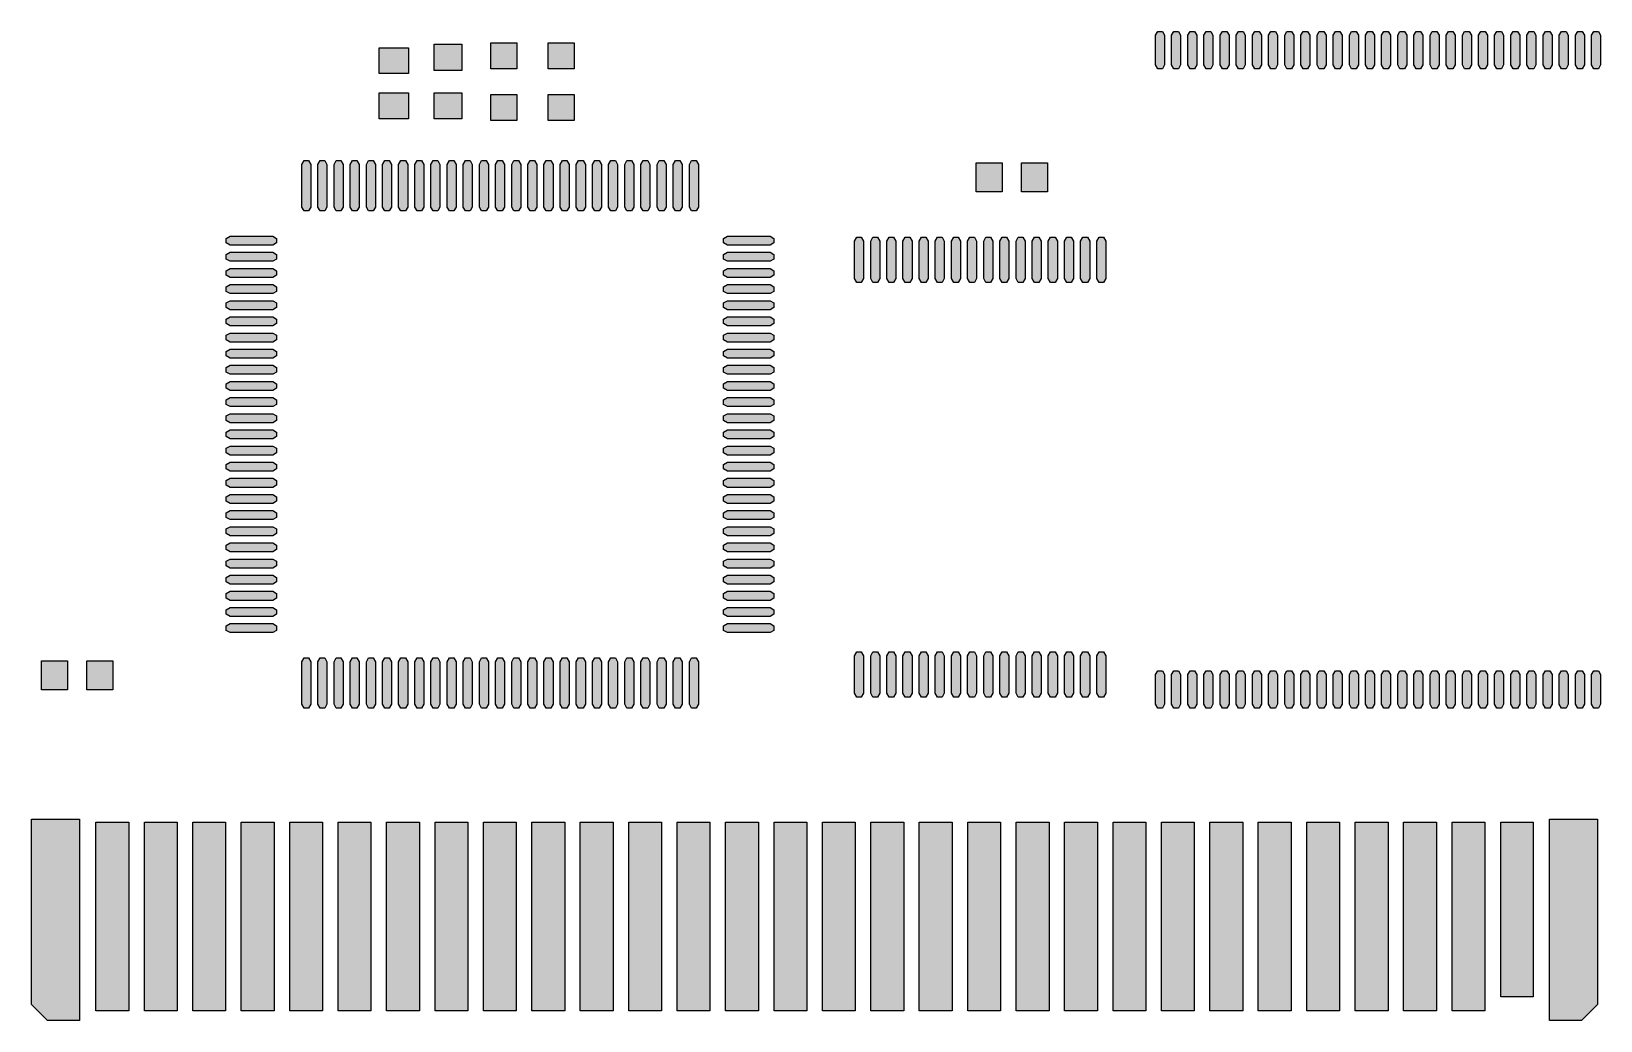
# Model space of a CAD drawing. Header units: millimetres. Extents: x -24.2 to 24.4, y 0.3 to 31.
import ezdxf

# ---------------------------------------------------------------- set-up
doc = ezdxf.new("R2010")
doc.units = ezdxf.units.MM
doc.header["$MEASUREMENT"] = 0
doc.layers.add('Top-Layer', color=7, linetype='Continuous', true_color=0xff0000)

msp = doc.modelspace()

# ---------------------------------------------------------------- hatches: boundary and pattern name
at = {"layer": 'Top-Layer'}
for points in [[(-9.15, 30.613), (-9.15, 29.813), (-9.95, 29.813), (-9.95, 30.613)], [(-7.372, 30.613), (-7.372, 29.813), (-8.172, 29.813), (-8.172, 30.613)], [(10.63, 30.849), (10.7, 30.97), (10.84, 30.97), (10.91, 30.849), (10.91, 29.93), (10.84, 29.809), (10.7, 29.809), (10.63, 29.93)], [(11.128, 30.849), (11.198, 30.97), (11.338, 30.97), (11.407, 30.849), (11.407, 29.93), (11.338, 29.809), (11.198, 29.809), (11.128, 29.93)], [(11.628, 30.849), (11.698, 30.97), (11.838, 30.97), (11.908, 30.849), (11.908, 29.93), (11.838, 29.809), (11.698, 29.809), (11.628, 29.93)], [(12.129, 30.849), (12.199, 30.97), (12.338, 30.97), (12.408, 30.849), (12.408, 29.93), (12.338, 29.809), (12.199, 29.809), (12.129, 29.93)], [(12.629, 30.849), (12.699, 30.97), (12.839, 30.97), (12.908, 30.849), (12.908, 29.93), (12.839, 29.809), (12.699, 29.809), (12.629, 29.93)], [(13.129, 30.849), (13.199, 30.97), (13.339, 30.97), (13.409, 30.849), (13.409, 29.93), (13.339, 29.809), (13.199, 29.809), (13.129, 29.93)], [(13.63, 30.849), (13.7, 30.97), (13.839, 30.97), (13.909, 30.849), (13.909, 29.93), (13.839, 29.809), (13.7, 29.809), (13.63, 29.93)], [(14.13, 30.849), (14.2, 30.97), (14.34, 30.97), (14.41, 30.849), (14.41, 29.93), (14.34, 29.809), (14.2, 29.809), (14.13, 29.93)], [(14.628, 30.849), (14.698, 30.97), (14.838, 30.97), (14.907, 30.849), (14.907, 29.93), (14.838, 29.809), (14.698, 29.809), (14.628, 29.93)], [(15.128, 30.849), (15.198, 30.97), (15.338, 30.97), (15.408, 30.849), (15.408, 29.93), (15.338, 29.809), (15.198, 29.809), (15.128, 29.93)], [(15.629, 30.849), (15.699, 30.97), (15.838, 30.97), (15.908, 30.849), (15.908, 29.93), (15.838, 29.809), (15.699, 29.809), (15.629, 29.93)], [(16.129, 30.849), (16.199, 30.97), (16.339, 30.97), (16.409, 30.849), (16.409, 29.93), (16.339, 29.809), (16.199, 29.809), (16.129, 29.93)], [(16.63, 30.849), (16.699, 30.97), (16.839, 30.97), (16.909, 30.849), (16.909, 29.93), (16.839, 29.809), (16.699, 29.809), (16.63, 29.93)], [(17.13, 30.849), (17.2, 30.97), (17.34, 30.97), (17.409, 30.849), (17.409, 29.93), (17.34, 29.809), (17.2, 29.809), (17.13, 29.93)], [(17.628, 30.849), (17.698, 30.97), (17.837, 30.97), (17.907, 30.849), (17.907, 29.93), (17.837, 29.809), (17.698, 29.809), (17.628, 29.93)], [(18.128, 30.849), (18.198, 30.97), (18.338, 30.97), (18.408, 30.849), (18.408, 29.93), (18.338, 29.809), (18.198, 29.809), (18.128, 29.93)], [(18.629, 30.849), (18.698, 30.97), (18.838, 30.97), (18.908, 30.849), (18.908, 29.93), (18.838, 29.809), (18.698, 29.809), (18.629, 29.93)], [(19.129, 30.849), (19.199, 30.97), (19.339, 30.97), (19.408, 30.849), (19.408, 29.93), (19.339, 29.809), (19.199, 29.809), (19.129, 29.93)], [(19.629, 30.849), (19.699, 30.97), (19.839, 30.97), (19.909, 30.849), (19.909, 29.93), (19.839, 29.809), (19.699, 29.809), (19.629, 29.93)], [(20.13, 30.849), (20.2, 30.97), (20.339, 30.97), (20.409, 30.849), (20.409, 29.93), (20.339, 29.809), (20.2, 29.809), (20.13, 29.93)], [(20.63, 30.849), (20.7, 30.97), (20.84, 30.97), (20.91, 30.849), (20.91, 29.93), (20.84, 29.809), (20.7, 29.809), (20.63, 29.93)], [(21.128, 30.849), (21.198, 30.97), (21.338, 30.97), (21.407, 30.849), (21.407, 29.93), (21.338, 29.809), (21.198, 29.809), (21.128, 29.93)], [(21.628, 30.849), (21.698, 30.97), (21.838, 30.97), (21.908, 30.849), (21.908, 29.93), (21.838, 29.809), (21.698, 29.809), (21.628, 29.93)], [(22.129, 30.849), (22.199, 30.97), (22.338, 30.97), (22.408, 30.849), (22.408, 29.93), (22.338, 29.809), (22.199, 29.809), (22.129, 29.93)], [(22.629, 30.849), (22.699, 30.97), (22.839, 30.97), (22.908, 30.849), (22.908, 29.93), (22.839, 29.809), (22.699, 29.809), (22.629, 29.93)], [(23.129, 30.849), (23.199, 30.97), (23.339, 30.97), (23.409, 30.849), (23.409, 29.93), (23.339, 29.809), (23.199, 29.809), (23.129, 29.93)], [(23.63, 30.849), (23.7, 30.97), (23.839, 30.97), (23.909, 30.849), (23.909, 29.93), (23.839, 29.809), (23.7, 29.809), (23.63, 29.93)], [(24.13, 30.849), (24.2, 30.97), (24.34, 30.97), (24.41, 30.849), (24.41, 29.93), (24.34, 29.809), (24.2, 29.809), (24.13, 29.93)], [(-13.404, 30.462), (-12.504, 30.462), (-12.504, 29.662), (-13.404, 29.662)], [(-11.71, 30.57), (-10.846, 30.57), (-10.846, 29.763), (-11.71, 29.763)], [(-13.404, 29.062), (-12.504, 29.062), (-12.504, 28.262), (-13.404, 28.262)], [(-11.71, 29.063), (-10.846, 29.063), (-10.846, 28.257), (-11.71, 28.257)], [(-9.15, 29.014), (-9.15, 28.214), (-9.95, 28.214), (-9.95, 29.014)], [(-7.372, 29.014), (-7.372, 28.214), (-8.172, 28.214), (-8.172, 29.014)], [(-15.805, 26.848), (-15.735, 26.969), (-15.595, 26.969), (-15.525, 26.848), (-15.525, 25.528), (-15.595, 25.407), (-15.735, 25.407), (-15.805, 25.528)], [(-15.305, 26.848), (-15.235, 26.969), (-15.095, 26.969), (-15.025, 26.848), (-15.025, 25.528), (-15.095, 25.407), (-15.235, 25.407), (-15.305, 25.528)], [(-14.805, 26.848), (-14.735, 26.969), (-14.595, 26.969), (-14.525, 26.848), (-14.525, 25.528), (-14.595, 25.407), (-14.735, 25.407), (-14.805, 25.528)], [(-14.305, 26.848), (-14.235, 26.969), (-14.095, 26.969), (-14.025, 26.848), (-14.025, 25.528), (-14.095, 25.407), (-14.235, 25.407), (-14.305, 25.528)], [(-13.805, 26.848), (-13.735, 26.969), (-13.595, 26.969), (-13.525, 26.848), (-13.525, 25.528), (-13.595, 25.407), (-13.735, 25.407), (-13.805, 25.528)], [(-13.305, 26.848), (-13.235, 26.969), (-13.095, 26.969), (-13.025, 26.848), (-13.025, 25.528), (-13.095, 25.407), (-13.235, 25.407), (-13.305, 25.528)], [(-12.805, 26.848), (-12.735, 26.969), (-12.595, 26.969), (-12.525, 26.848), (-12.525, 25.528), (-12.595, 25.407), (-12.735, 25.407), (-12.805, 25.528)], [(-12.305, 26.848), (-12.235, 26.969), (-12.095, 26.969), (-12.025, 26.848), (-12.025, 25.528), (-12.095, 25.407), (-12.235, 25.407), (-12.305, 25.528)], [(-11.805, 26.848), (-11.735, 26.969), (-11.595, 26.969), (-11.525, 26.848), (-11.525, 25.528), (-11.595, 25.407), (-11.735, 25.407), (-11.805, 25.528)], [(-11.305, 26.848), (-11.235, 26.969), (-11.095, 26.969), (-11.025, 26.848), (-11.025, 25.528), (-11.095, 25.407), (-11.235, 25.407), (-11.305, 25.528)], [(-10.805, 26.848), (-10.735, 26.969), (-10.595, 26.969), (-10.525, 26.848), (-10.525, 25.528), (-10.595, 25.407), (-10.735, 25.407), (-10.805, 25.528)], [(-10.305, 26.848), (-10.235, 26.969), (-10.095, 26.969), (-10.025, 26.848), (-10.025, 25.528), (-10.095, 25.407), (-10.235, 25.407), (-10.305, 25.528)], [(-9.805, 26.848), (-9.735, 26.969), (-9.595, 26.969), (-9.525, 26.848), (-9.525, 25.528), (-9.595, 25.407), (-9.735, 25.407), (-9.805, 25.528)], [(-9.305, 26.848), (-9.235, 26.969), (-9.095, 26.969), (-9.025, 26.848), (-9.025, 25.528), (-9.095, 25.407), (-9.235, 25.407), (-9.305, 25.528)], [(-8.805, 26.848), (-8.735, 26.969), (-8.595, 26.969), (-8.525, 26.848), (-8.525, 25.528), (-8.595, 25.407), (-8.735, 25.407), (-8.805, 25.528)], [(-8.305, 26.848), (-8.235, 26.969), (-8.095, 26.969), (-8.025, 26.848), (-8.025, 25.528), (-8.095, 25.407), (-8.235, 25.407), (-8.305, 25.528)], [(-7.805, 26.848), (-7.735, 26.969), (-7.595, 26.969), (-7.525, 26.848), (-7.525, 25.528), (-7.595, 25.407), (-7.735, 25.407), (-7.805, 25.528)], [(-7.305, 26.848), (-7.235, 26.969), (-7.095, 26.969), (-7.025, 26.848), (-7.025, 25.528), (-7.095, 25.407), (-7.235, 25.407), (-7.305, 25.528)], [(-6.805, 26.848), (-6.735, 26.969), (-6.595, 26.969), (-6.525, 26.848), (-6.525, 25.528), (-6.595, 25.407), (-6.735, 25.407), (-6.805, 25.528)], [(-6.305, 26.848), (-6.235, 26.969), (-6.095, 26.969), (-6.025, 26.848), (-6.025, 25.528), (-6.095, 25.407), (-6.235, 25.407), (-6.305, 25.528)], [(-5.805, 26.848), (-5.735, 26.969), (-5.595, 26.969), (-5.525, 26.848), (-5.525, 25.528), (-5.595, 25.407), (-5.735, 25.407), (-5.805, 25.528)], [(-5.305, 26.848), (-5.235, 26.969), (-5.095, 26.969), (-5.025, 26.848), (-5.025, 25.528), (-5.095, 25.407), (-5.235, 25.407), (-5.305, 25.528)], [(-4.805, 26.848), (-4.735, 26.969), (-4.595, 26.969), (-4.525, 26.848), (-4.525, 25.528), (-4.595, 25.407), (-4.735, 25.407), (-4.805, 25.528)], [(-4.305, 26.848), (-4.235, 26.969), (-4.095, 26.969), (-4.025, 26.848), (-4.025, 25.528), (-4.095, 25.407), (-4.235, 25.407), (-4.305, 25.528)], [(-3.805, 26.848), (-3.735, 26.969), (-3.595, 26.969), (-3.525, 26.848), (-3.525, 25.528), (-3.595, 25.407), (-3.735, 25.407), (-3.805, 25.528)], [(5.88, 26.903), (5.88, 26.003), (5.08, 26.003), (5.08, 26.903)], [(7.28, 26.903), (7.28, 26.003), (6.48, 26.003), (6.48, 26.903)], [(-16.705, 24.628), (-16.584, 24.558), (-16.584, 24.418), (-16.705, 24.348), (-18.025, 24.348), (-18.146, 24.418), (-18.146, 24.558), (-18.025, 24.628)], [(-1.305, 24.628), (-1.184, 24.558), (-1.184, 24.418), (-1.305, 24.348), (-2.625, 24.348), (-2.746, 24.418), (-2.746, 24.558), (-2.625, 24.628)], [(1.31, 24.472), (1.38, 24.593), (1.52, 24.593), (1.59, 24.472), (1.59, 23.312), (1.52, 23.191), (1.38, 23.191), (1.31, 23.312)], [(1.81, 24.472), (1.88, 24.593), (2.02, 24.593), (2.09, 24.472), (2.09, 23.312), (2.02, 23.191), (1.88, 23.191), (1.81, 23.312)], [(2.31, 24.472), (2.38, 24.593), (2.52, 24.593), (2.59, 24.472), (2.59, 23.312), (2.52, 23.191), (2.38, 23.191), (2.31, 23.312)], [(2.81, 24.472), (2.88, 24.593), (3.02, 24.593), (3.09, 24.472), (3.09, 23.312), (3.02, 23.191), (2.88, 23.191), (2.81, 23.312)], [(3.31, 24.472), (3.38, 24.593), (3.52, 24.593), (3.59, 24.472), (3.59, 23.312), (3.52, 23.191), (3.38, 23.191), (3.31, 23.312)], [(3.81, 24.472), (3.88, 24.593), (4.02, 24.593), (4.09, 24.472), (4.09, 23.312), (4.02, 23.191), (3.88, 23.191), (3.81, 23.312)], [(4.31, 24.472), (4.38, 24.593), (4.52, 24.593), (4.59, 24.472), (4.59, 23.312), (4.52, 23.191), (4.38, 23.191), (4.31, 23.312)], [(4.81, 24.472), (4.88, 24.593), (5.02, 24.593), (5.09, 24.472), (5.09, 23.312), (5.02, 23.191), (4.88, 23.191), (4.81, 23.312)], [(5.31, 24.472), (5.38, 24.593), (5.52, 24.593), (5.59, 24.472), (5.59, 23.312), (5.52, 23.191), (5.38, 23.191), (5.31, 23.312)], [(5.81, 24.472), (5.88, 24.593), (6.02, 24.593), (6.09, 24.472), (6.09, 23.312), (6.02, 23.191), (5.88, 23.191), (5.81, 23.312)], [(6.31, 24.472), (6.38, 24.593), (6.52, 24.593), (6.59, 24.472), (6.59, 23.312), (6.52, 23.191), (6.38, 23.191), (6.31, 23.312)], [(6.81, 24.472), (6.88, 24.593), (7.02, 24.593), (7.09, 24.472), (7.09, 23.312), (7.02, 23.191), (6.88, 23.191), (6.81, 23.312)], [(7.31, 24.472), (7.38, 24.593), (7.52, 24.593), (7.59, 24.472), (7.59, 23.312), (7.52, 23.191), (7.38, 23.191), (7.31, 23.312)], [(7.81, 24.472), (7.88, 24.593), (8.02, 24.593), (8.09, 24.472), (8.09, 23.312), (8.02, 23.191), (7.88, 23.191), (7.81, 23.312)], [(8.31, 24.472), (8.38, 24.593), (8.52, 24.593), (8.59, 24.472), (8.59, 23.312), (8.52, 23.191), (8.38, 23.191), (8.31, 23.312)], [(8.81, 24.472), (8.88, 24.593), (9.02, 24.593), (9.09, 24.472), (9.09, 23.312), (9.02, 23.191), (8.88, 23.191), (8.81, 23.312)], [(-16.705, 24.128), (-16.584, 24.058), (-16.584, 23.918), (-16.705, 23.848), (-18.025, 23.848), (-18.146, 23.918), (-18.146, 24.058), (-18.025, 24.128)], [(-1.305, 24.128), (-1.184, 24.058), (-1.184, 23.918), (-1.305, 23.848), (-2.625, 23.848), (-2.746, 23.918), (-2.746, 24.058), (-2.625, 24.128)], [(-16.705, 23.628), (-16.584, 23.558), (-16.584, 23.418), (-16.705, 23.348), (-18.025, 23.348), (-18.146, 23.418), (-18.146, 23.558), (-18.025, 23.628)], [(-1.305, 23.628), (-1.184, 23.558), (-1.184, 23.418), (-1.305, 23.348), (-2.625, 23.348), (-2.746, 23.418), (-2.746, 23.558), (-2.625, 23.628)], [(-16.705, 23.128), (-16.584, 23.058), (-16.584, 22.918), (-16.705, 22.848), (-18.025, 22.848), (-18.146, 22.918), (-18.146, 23.058), (-18.025, 23.128)], [(-1.305, 23.128), (-1.184, 23.058), (-1.184, 22.918), (-1.305, 22.848), (-2.625, 22.848), (-2.746, 22.918), (-2.746, 23.058), (-2.625, 23.128)], [(-16.705, 22.628), (-16.584, 22.558), (-16.584, 22.418), (-16.705, 22.348), (-18.025, 22.348), (-18.146, 22.418), (-18.146, 22.558), (-18.025, 22.628)], [(-1.305, 22.628), (-1.184, 22.558), (-1.184, 22.418), (-1.305, 22.348), (-2.625, 22.348), (-2.746, 22.418), (-2.746, 22.558), (-2.625, 22.628)], [(-16.705, 22.128), (-16.584, 22.058), (-16.584, 21.918), (-16.705, 21.848), (-18.025, 21.848), (-18.146, 21.918), (-18.146, 22.058), (-18.025, 22.128)], [(-1.305, 22.128), (-1.184, 22.058), (-1.184, 21.918), (-1.305, 21.848), (-2.625, 21.848), (-2.746, 21.918), (-2.746, 22.058), (-2.625, 22.128)], [(-16.705, 21.628), (-16.584, 21.558), (-16.584, 21.418), (-16.705, 21.348), (-18.025, 21.348), (-18.146, 21.418), (-18.146, 21.558), (-18.025, 21.628)], [(-1.305, 21.628), (-1.184, 21.558), (-1.184, 21.418), (-1.305, 21.348), (-2.625, 21.348), (-2.746, 21.418), (-2.746, 21.558), (-2.625, 21.628)], [(-16.705, 21.128), (-16.584, 21.058), (-16.584, 20.918), (-16.705, 20.848), (-18.025, 20.848), (-18.146, 20.918), (-18.146, 21.058), (-18.025, 21.128)], [(-1.305, 21.128), (-1.184, 21.058), (-1.184, 20.918), (-1.305, 20.848), (-2.625, 20.848), (-2.746, 20.918), (-2.746, 21.058), (-2.625, 21.128)], [(-16.705, 20.628), (-16.584, 20.558), (-16.584, 20.418), (-16.705, 20.348), (-18.025, 20.348), (-18.146, 20.418), (-18.146, 20.558), (-18.025, 20.628)], [(-1.305, 20.628), (-1.184, 20.558), (-1.184, 20.418), (-1.305, 20.348), (-2.625, 20.348), (-2.746, 20.418), (-2.746, 20.558), (-2.625, 20.628)], [(-16.705, 20.128), (-16.584, 20.058), (-16.584, 19.918), (-16.705, 19.848), (-18.025, 19.848), (-18.146, 19.918), (-18.146, 20.058), (-18.025, 20.128)], [(-1.305, 20.128), (-1.184, 20.058), (-1.184, 19.918), (-1.305, 19.848), (-2.625, 19.848), (-2.746, 19.918), (-2.746, 20.058), (-2.625, 20.128)], [(-16.705, 19.628), (-16.584, 19.558), (-16.584, 19.418), (-16.705, 19.348), (-18.025, 19.348), (-18.146, 19.418), (-18.146, 19.558), (-18.025, 19.628)], [(-1.305, 19.628), (-1.184, 19.558), (-1.184, 19.418), (-1.305, 19.348), (-2.625, 19.348), (-2.746, 19.418), (-2.746, 19.558), (-2.625, 19.628)], [(-16.705, 19.128), (-16.584, 19.058), (-16.584, 18.918), (-16.705, 18.848), (-18.025, 18.848), (-18.146, 18.918), (-18.146, 19.058), (-18.025, 19.128)], [(-1.305, 19.128), (-1.184, 19.058), (-1.184, 18.918), (-1.305, 18.848), (-2.625, 18.848), (-2.746, 18.918), (-2.746, 19.058), (-2.625, 19.128)], [(-16.705, 18.628), (-16.584, 18.558), (-16.584, 18.418), (-16.705, 18.348), (-18.025, 18.348), (-18.146, 18.418), (-18.146, 18.558), (-18.025, 18.628)], [(-1.305, 18.628), (-1.184, 18.558), (-1.184, 18.418), (-1.305, 18.348), (-2.625, 18.348), (-2.746, 18.418), (-2.746, 18.558), (-2.625, 18.628)], [(-16.705, 18.128), (-16.584, 18.058), (-16.584, 17.918), (-16.705, 17.848), (-18.025, 17.848), (-18.146, 17.918), (-18.146, 18.058), (-18.025, 18.128)], [(-1.305, 18.128), (-1.184, 18.058), (-1.184, 17.918), (-1.305, 17.848), (-2.625, 17.848), (-2.746, 17.918), (-2.746, 18.058), (-2.625, 18.128)], [(-16.705, 17.628), (-16.584, 17.558), (-16.584, 17.418), (-16.705, 17.348), (-18.025, 17.348), (-18.146, 17.418), (-18.146, 17.558), (-18.025, 17.628)], [(-1.305, 17.628), (-1.184, 17.558), (-1.184, 17.418), (-1.305, 17.348), (-2.625, 17.348), (-2.746, 17.418), (-2.746, 17.558), (-2.625, 17.628)], [(-16.705, 17.128), (-16.584, 17.058), (-16.584, 16.918), (-16.705, 16.848), (-18.025, 16.848), (-18.146, 16.918), (-18.146, 17.058), (-18.025, 17.128)], [(-1.305, 17.128), (-1.184, 17.058), (-1.184, 16.918), (-1.305, 16.848), (-2.625, 16.848), (-2.746, 16.918), (-2.746, 17.058), (-2.625, 17.128)], [(-16.705, 16.628), (-16.584, 16.558), (-16.584, 16.418), (-16.705, 16.348), (-18.025, 16.348), (-18.146, 16.418), (-18.146, 16.558), (-18.025, 16.628)], [(-1.305, 16.628), (-1.184, 16.558), (-1.184, 16.418), (-1.305, 16.348), (-2.625, 16.348), (-2.746, 16.418), (-2.746, 16.558), (-2.625, 16.628)], [(-16.705, 16.128), (-16.584, 16.058), (-16.584, 15.918), (-16.705, 15.848), (-18.025, 15.848), (-18.146, 15.918), (-18.146, 16.058), (-18.025, 16.128)], [(-1.305, 16.128), (-1.184, 16.058), (-1.184, 15.918), (-1.305, 15.848), (-2.625, 15.848), (-2.746, 15.918), (-2.746, 16.058), (-2.625, 16.128)], [(-16.705, 15.628), (-16.584, 15.558), (-16.584, 15.418), (-16.705, 15.348), (-18.025, 15.348), (-18.146, 15.418), (-18.146, 15.558), (-18.025, 15.628)], [(-1.305, 15.628), (-1.184, 15.558), (-1.184, 15.418), (-1.305, 15.348), (-2.625, 15.348), (-2.746, 15.418), (-2.746, 15.558), (-2.625, 15.628)], [(-16.705, 15.128), (-16.584, 15.058), (-16.584, 14.918), (-16.705, 14.848), (-18.025, 14.848), (-18.146, 14.918), (-18.146, 15.058), (-18.025, 15.128)], [(-1.305, 15.128), (-1.184, 15.058), (-1.184, 14.918), (-1.305, 14.848), (-2.625, 14.848), (-2.746, 14.918), (-2.746, 15.058), (-2.625, 15.128)], [(-16.705, 14.628), (-16.584, 14.558), (-16.584, 14.418), (-16.705, 14.348), (-18.025, 14.348), (-18.146, 14.418), (-18.146, 14.558), (-18.025, 14.628)], [(-1.305, 14.628), (-1.184, 14.558), (-1.184, 14.418), (-1.305, 14.348), (-2.625, 14.348), (-2.746, 14.418), (-2.746, 14.558), (-2.625, 14.628)], [(-16.705, 14.128), (-16.584, 14.058), (-16.584, 13.918), (-16.705, 13.848), (-18.025, 13.848), (-18.146, 13.918), (-18.146, 14.058), (-18.025, 14.128)], [(-1.305, 14.128), (-1.184, 14.058), (-1.184, 13.918), (-1.305, 13.848), (-2.625, 13.848), (-2.746, 13.918), (-2.746, 14.058), (-2.625, 14.128)], [(-16.705, 13.628), (-16.584, 13.558), (-16.584, 13.418), (-16.705, 13.348), (-18.025, 13.348), (-18.146, 13.418), (-18.146, 13.558), (-18.025, 13.628)], [(-1.305, 13.628), (-1.184, 13.558), (-1.184, 13.418), (-1.305, 13.348), (-2.625, 13.348), (-2.746, 13.418), (-2.746, 13.558), (-2.625, 13.628)], [(-16.705, 13.128), (-16.584, 13.058), (-16.584, 12.918), (-16.705, 12.848), (-18.025, 12.848), (-18.146, 12.918), (-18.146, 13.058), (-18.025, 13.128)], [(-1.305, 13.128), (-1.184, 13.058), (-1.184, 12.918), (-1.305, 12.848), (-2.625, 12.848), (-2.746, 12.918), (-2.746, 13.058), (-2.625, 13.128)], [(-16.705, 12.628), (-16.584, 12.558), (-16.584, 12.418), (-16.705, 12.348), (-18.025, 12.348), (-18.146, 12.418), (-18.146, 12.558), (-18.025, 12.628)], [(-1.305, 12.628), (-1.184, 12.558), (-1.184, 12.418), (-1.305, 12.348), (-2.625, 12.348), (-2.746, 12.418), (-2.746, 12.558), (-2.625, 12.628)], [(1.31, 11.632), (1.38, 11.753), (1.52, 11.753), (1.59, 11.632), (1.59, 10.472), (1.52, 10.351), (1.38, 10.351), (1.31, 10.472)], [(1.81, 11.632), (1.88, 11.753), (2.02, 11.753), (2.09, 11.632), (2.09, 10.472), (2.02, 10.351), (1.88, 10.351), (1.81, 10.472)], [(2.31, 11.632), (2.38, 11.753), (2.52, 11.753), (2.59, 11.632), (2.59, 10.472), (2.52, 10.351), (2.38, 10.351), (2.31, 10.472)], [(2.81, 11.632), (2.88, 11.753), (3.02, 11.753), (3.09, 11.632), (3.09, 10.472), (3.02, 10.351), (2.88, 10.351), (2.81, 10.472)], [(3.31, 11.632), (3.38, 11.753), (3.52, 11.753), (3.59, 11.632), (3.59, 10.472), (3.52, 10.351), (3.38, 10.351), (3.31, 10.472)], [(3.81, 11.632), (3.88, 11.753), (4.02, 11.753), (4.09, 11.632), (4.09, 10.472), (4.02, 10.351), (3.88, 10.351), (3.81, 10.472)], [(4.31, 11.632), (4.38, 11.753), (4.52, 11.753), (4.59, 11.632), (4.59, 10.472), (4.52, 10.351), (4.38, 10.351), (4.31, 10.472)], [(4.81, 11.632), (4.88, 11.753), (5.02, 11.753), (5.09, 11.632), (5.09, 10.472), (5.02, 10.351), (4.88, 10.351), (4.81, 10.472)], [(5.31, 11.632), (5.38, 11.753), (5.52, 11.753), (5.59, 11.632), (5.59, 10.472), (5.52, 10.351), (5.38, 10.351), (5.31, 10.472)], [(5.81, 11.632), (5.88, 11.753), (6.02, 11.753), (6.09, 11.632), (6.09, 10.472), (6.02, 10.351), (5.88, 10.351), (5.81, 10.472)], [(6.31, 11.632), (6.38, 11.753), (6.52, 11.753), (6.59, 11.632), (6.59, 10.472), (6.52, 10.351), (6.38, 10.351), (6.31, 10.472)], [(6.81, 11.632), (6.88, 11.753), (7.02, 11.753), (7.09, 11.632), (7.09, 10.472), (7.02, 10.351), (6.88, 10.351), (6.81, 10.472)], [(7.31, 11.632), (7.38, 11.753), (7.52, 11.753), (7.59, 11.632), (7.59, 10.472), (7.52, 10.351), (7.38, 10.351), (7.31, 10.472)], [(7.81, 11.632), (7.88, 11.753), (8.02, 11.753), (8.09, 11.632), (8.09, 10.472), (8.02, 10.351), (7.88, 10.351), (7.81, 10.472)], [(8.31, 11.632), (8.38, 11.753), (8.52, 11.753), (8.59, 11.632), (8.59, 10.472), (8.52, 10.351), (8.38, 10.351), (8.31, 10.472)], [(8.81, 11.632), (8.88, 11.753), (9.02, 11.753), (9.09, 11.632), (9.09, 10.472), (9.02, 10.351), (8.88, 10.351), (8.81, 10.472)], [(-23.058, 11.474), (-23.058, 10.574), (-23.858, 10.574), (-23.858, 11.474)], [(-21.658, 11.474), (-21.658, 10.574), (-22.458, 10.574), (-22.458, 11.474)], [(-15.805, 11.448), (-15.735, 11.569), (-15.595, 11.569), (-15.525, 11.448), (-15.525, 10.128), (-15.595, 10.007), (-15.735, 10.007), (-15.805, 10.128)], [(-15.305, 11.448), (-15.235, 11.569), (-15.095, 11.569), (-15.025, 11.448), (-15.025, 10.128), (-15.095, 10.007), (-15.235, 10.007), (-15.305, 10.128)], [(-14.805, 11.448), (-14.735, 11.569), (-14.595, 11.569), (-14.525, 11.448), (-14.525, 10.128), (-14.595, 10.007), (-14.735, 10.007), (-14.805, 10.128)], [(-14.305, 11.448), (-14.235, 11.569), (-14.095, 11.569), (-14.025, 11.448), (-14.025, 10.128), (-14.095, 10.007), (-14.235, 10.007), (-14.305, 10.128)], [(-13.805, 11.448), (-13.735, 11.569), (-13.595, 11.569), (-13.525, 11.448), (-13.525, 10.128), (-13.595, 10.007), (-13.735, 10.007), (-13.805, 10.128)], [(-13.305, 11.448), (-13.235, 11.569), (-13.095, 11.569), (-13.025, 11.448), (-13.025, 10.128), (-13.095, 10.007), (-13.235, 10.007), (-13.305, 10.128)], [(-12.805, 11.448), (-12.735, 11.569), (-12.595, 11.569), (-12.525, 11.448), (-12.525, 10.128), (-12.595, 10.007), (-12.735, 10.007), (-12.805, 10.128)], [(-12.305, 11.448), (-12.235, 11.569), (-12.095, 11.569), (-12.025, 11.448), (-12.025, 10.128), (-12.095, 10.007), (-12.235, 10.007), (-12.305, 10.128)], [(-11.805, 11.448), (-11.735, 11.569), (-11.595, 11.569), (-11.525, 11.448), (-11.525, 10.128), (-11.595, 10.007), (-11.735, 10.007), (-11.805, 10.128)], [(-11.305, 11.448), (-11.235, 11.569), (-11.095, 11.569), (-11.025, 11.448), (-11.025, 10.128), (-11.095, 10.007), (-11.235, 10.007), (-11.305, 10.128)], [(-10.805, 11.448), (-10.735, 11.569), (-10.595, 11.569), (-10.525, 11.448), (-10.525, 10.128), (-10.595, 10.007), (-10.735, 10.007), (-10.805, 10.128)], [(-10.305, 11.448), (-10.235, 11.569), (-10.095, 11.569), (-10.025, 11.448), (-10.025, 10.128), (-10.095, 10.007), (-10.235, 10.007), (-10.305, 10.128)], [(-9.805, 11.448), (-9.735, 11.569), (-9.595, 11.569), (-9.525, 11.448), (-9.525, 10.128), (-9.595, 10.007), (-9.735, 10.007), (-9.805, 10.128)], [(-9.305, 11.448), (-9.235, 11.569), (-9.095, 11.569), (-9.025, 11.448), (-9.025, 10.128), (-9.095, 10.007), (-9.235, 10.007), (-9.305, 10.128)], [(-8.805, 11.448), (-8.735, 11.569), (-8.595, 11.569), (-8.525, 11.448), (-8.525, 10.128), (-8.595, 10.007), (-8.735, 10.007), (-8.805, 10.128)], [(-8.305, 11.448), (-8.235, 11.569), (-8.095, 11.569), (-8.025, 11.448), (-8.025, 10.128), (-8.095, 10.007), (-8.235, 10.007), (-8.305, 10.128)], [(-7.805, 11.448), (-7.735, 11.569), (-7.595, 11.569), (-7.525, 11.448), (-7.525, 10.128), (-7.595, 10.007), (-7.735, 10.007), (-7.805, 10.128)], [(-7.305, 11.448), (-7.235, 11.569), (-7.095, 11.569), (-7.025, 11.448), (-7.025, 10.128), (-7.095, 10.007), (-7.235, 10.007), (-7.305, 10.128)], [(-6.805, 11.448), (-6.735, 11.569), (-6.595, 11.569), (-6.525, 11.448), (-6.525, 10.128), (-6.595, 10.007), (-6.735, 10.007), (-6.805, 10.128)], [(-6.305, 11.448), (-6.235, 11.569), (-6.095, 11.569), (-6.025, 11.448), (-6.025, 10.128), (-6.095, 10.007), (-6.235, 10.007), (-6.305, 10.128)], [(-5.805, 11.448), (-5.735, 11.569), (-5.595, 11.569), (-5.525, 11.448), (-5.525, 10.128), (-5.595, 10.007), (-5.735, 10.007), (-5.805, 10.128)], [(-5.305, 11.448), (-5.235, 11.569), (-5.095, 11.569), (-5.025, 11.448), (-5.025, 10.128), (-5.095, 10.007), (-5.235, 10.007), (-5.305, 10.128)], [(-4.805, 11.448), (-4.735, 11.569), (-4.595, 11.569), (-4.525, 11.448), (-4.525, 10.128), (-4.595, 10.007), (-4.735, 10.007), (-4.805, 10.128)], [(-4.305, 11.448), (-4.235, 11.569), (-4.095, 11.569), (-4.025, 11.448), (-4.025, 10.128), (-4.095, 10.007), (-4.235, 10.007), (-4.305, 10.128)], [(-3.805, 11.448), (-3.735, 11.569), (-3.595, 11.569), (-3.525, 11.448), (-3.525, 10.128), (-3.595, 10.007), (-3.735, 10.007), (-3.805, 10.128)], [(10.63, 11.047), (10.7, 11.168), (10.84, 11.168), (10.91, 11.047), (10.91, 10.128), (10.84, 10.007), (10.7, 10.007), (10.63, 10.128)], [(11.128, 11.047), (11.198, 11.168), (11.338, 11.168), (11.407, 11.047), (11.407, 10.128), (11.338, 10.007), (11.198, 10.007), (11.128, 10.128)], [(11.628, 11.047), (11.698, 11.168), (11.838, 11.168), (11.908, 11.047), (11.908, 10.128), (11.838, 10.007), (11.698, 10.007), (11.628, 10.128)], [(12.129, 11.047), (12.199, 11.168), (12.338, 11.168), (12.408, 11.047), (12.408, 10.128), (12.338, 10.007), (12.199, 10.007), (12.129, 10.128)], [(12.629, 11.047), (12.699, 11.168), (12.839, 11.168), (12.908, 11.047), (12.908, 10.128), (12.839, 10.007), (12.699, 10.007), (12.629, 10.128)], [(13.129, 11.047), (13.199, 11.168), (13.339, 11.168), (13.409, 11.047), (13.409, 10.128), (13.339, 10.007), (13.199, 10.007), (13.129, 10.128)], [(13.63, 11.047), (13.7, 11.168), (13.839, 11.168), (13.909, 11.047), (13.909, 10.128), (13.839, 10.007), (13.7, 10.007), (13.63, 10.128)], [(14.13, 11.047), (14.2, 11.168), (14.34, 11.168), (14.41, 11.047), (14.41, 10.128), (14.34, 10.007), (14.2, 10.007), (14.13, 10.128)], [(14.628, 11.047), (14.698, 11.168), (14.838, 11.168), (14.907, 11.047), (14.907, 10.128), (14.838, 10.007), (14.698, 10.007), (14.628, 10.128)], [(15.128, 11.047), (15.198, 11.168), (15.338, 11.168), (15.408, 11.047), (15.408, 10.128), (15.338, 10.007), (15.198, 10.007), (15.128, 10.128)], [(15.629, 11.047), (15.699, 11.168), (15.838, 11.168), (15.908, 11.047), (15.908, 10.128), (15.838, 10.007), (15.699, 10.007), (15.629, 10.128)], [(16.129, 11.047), (16.199, 11.168), (16.339, 11.168), (16.409, 11.047), (16.409, 10.128), (16.339, 10.007), (16.199, 10.007), (16.129, 10.128)], [(16.63, 11.047), (16.699, 11.168), (16.839, 11.168), (16.909, 11.047), (16.909, 10.128), (16.839, 10.007), (16.699, 10.007), (16.63, 10.128)], [(17.13, 11.047), (17.2, 11.168), (17.34, 11.168), (17.409, 11.047), (17.409, 10.128), (17.34, 10.007), (17.2, 10.007), (17.13, 10.128)], [(17.628, 11.047), (17.698, 11.168), (17.837, 11.168), (17.907, 11.047), (17.907, 10.128), (17.837, 10.007), (17.698, 10.007), (17.628, 10.128)], [(18.128, 11.047), (18.198, 11.168), (18.338, 11.168), (18.408, 11.047), (18.408, 10.128), (18.338, 10.007), (18.198, 10.007), (18.128, 10.128)], [(18.629, 11.047), (18.698, 11.168), (18.838, 11.168), (18.908, 11.047), (18.908, 10.128), (18.838, 10.007), (18.698, 10.007), (18.629, 10.128)], [(19.129, 11.047), (19.199, 11.168), (19.339, 11.168), (19.408, 11.047), (19.408, 10.128), (19.339, 10.007), (19.199, 10.007), (19.129, 10.128)], [(19.629, 11.047), (19.699, 11.168), (19.839, 11.168), (19.909, 11.047), (19.909, 10.128), (19.839, 10.007), (19.699, 10.007), (19.629, 10.128)], [(20.13, 11.047), (20.2, 11.168), (20.339, 11.168), (20.409, 11.047), (20.409, 10.128), (20.339, 10.007), (20.2, 10.007), (20.13, 10.128)], [(20.63, 11.047), (20.7, 11.168), (20.84, 11.168), (20.91, 11.047), (20.91, 10.128), (20.84, 10.007), (20.7, 10.007), (20.63, 10.128)], [(21.128, 11.047), (21.198, 11.168), (21.338, 11.168), (21.407, 11.047), (21.407, 10.128), (21.338, 10.007), (21.198, 10.007), (21.128, 10.128)], [(21.628, 11.047), (21.698, 11.168), (21.838, 11.168), (21.908, 11.047), (21.908, 10.128), (21.838, 10.007), (21.698, 10.007), (21.628, 10.128)], [(22.129, 11.047), (22.199, 11.168), (22.338, 11.168), (22.408, 11.047), (22.408, 10.128), (22.338, 10.007), (22.199, 10.007), (22.129, 10.128)], [(22.629, 11.047), (22.699, 11.168), (22.839, 11.168), (22.908, 11.047), (22.908, 10.128), (22.839, 10.007), (22.699, 10.007), (22.629, 10.128)], [(23.129, 11.047), (23.199, 11.168), (23.339, 11.168), (23.409, 11.047), (23.409, 10.128), (23.339, 10.007), (23.199, 10.007), (23.129, 10.128)], [(23.63, 11.047), (23.7, 11.168), (23.839, 11.168), (23.909, 11.047), (23.909, 10.128), (23.839, 10.007), (23.7, 10.007), (23.63, 10.128)], [(24.13, 11.047), (24.2, 11.168), (24.34, 11.168), (24.41, 11.047), (24.41, 10.128), (24.34, 10.007), (24.2, 10.007), (24.13, 10.128)], [(-23.676, 0.331), (-24.176, 0.831), (-24.176, 6.57), (-22.685, 6.57), (-22.685, 0.331)], [(-22.176, 0.634), (-22.176, 6.476), (-21.16, 6.476), (-21.16, 0.634)], [(-20.676, 0.634), (-20.676, 6.476), (-19.66, 6.476), (-19.66, 0.634)], [(-19.177, 0.634), (-19.177, 6.476), (-18.161, 6.476), (-18.161, 0.634)], [(-17.677, 0.634), (-17.677, 6.476), (-16.661, 6.476), (-16.661, 0.634)], [(-16.178, 0.634), (-16.178, 6.476), (-15.162, 6.476), (-15.162, 0.634)], [(-14.678, 0.634), (-14.678, 6.476), (-13.662, 6.476), (-13.662, 0.634)], [(-13.179, 0.634), (-13.179, 6.476), (-12.163, 6.476), (-12.163, 0.634)], [(-11.679, 0.634), (-11.679, 6.476), (-10.663, 6.476), (-10.663, 0.634)], [(-10.18, 0.634), (-10.18, 6.476), (-9.164, 6.476), (-9.164, 0.634)], [(-8.68, 0.634), (-8.68, 6.476), (-7.664, 6.476), (-7.664, 0.634)], [(-7.181, 0.634), (-7.181, 6.476), (-6.165, 6.476), (-6.165, 0.634)], [(-5.681, 0.634), (-5.681, 6.476), (-4.665, 6.476), (-4.665, 0.634)], [(-4.182, 0.634), (-4.182, 6.476), (-3.166, 6.476), (-3.166, 0.634)], [(-2.682, 0.634), (-2.682, 6.476), (-1.666, 6.476), (-1.666, 0.634)], [(-1.183, 0.634), (-1.183, 6.476), (-0.167, 6.476), (-0.167, 0.634)], [(0.317, 0.634), (0.317, 6.476), (1.333, 6.476), (1.333, 0.634)], [(1.816, 0.634), (1.816, 6.476), (2.832, 6.476), (2.832, 0.634)], [(3.316, 0.634), (3.316, 6.476), (4.332, 6.476), (4.332, 0.634)], [(4.815, 0.634), (4.815, 6.476), (5.831, 6.476), (5.831, 0.634)], [(6.315, 0.634), (6.315, 6.476), (7.331, 6.476), (7.331, 0.634)], [(7.814, 0.634), (7.814, 6.476), (8.83, 6.476), (8.83, 0.634)], [(9.314, 0.634), (9.314, 6.476), (10.33, 6.476), (10.33, 0.634)], [(10.813, 0.634), (10.813, 6.476), (11.829, 6.476), (11.829, 0.634)], [(12.313, 0.634), (12.313, 6.476), (13.329, 6.476), (13.329, 0.634)], [(13.812, 0.634), (13.812, 6.476), (14.828, 6.476), (14.828, 0.634)], [(15.312, 0.634), (15.312, 6.476), (16.328, 6.476), (16.328, 0.634)], [(16.811, 0.634), (16.811, 6.476), (17.827, 6.476), (17.827, 0.634)], [(18.311, 0.634), (18.311, 6.476), (19.327, 6.476), (19.327, 0.634)], [(19.81, 0.634), (19.81, 6.476), (20.826, 6.476), (20.826, 0.634)], [(21.325, 1.069), (21.325, 6.476), (22.326, 6.476), (22.326, 1.069)], [(24.317, 0.831), (23.817, 0.331), (22.826, 0.331), (22.826, 6.57), (24.317, 6.57)]]:
    msp.add_hatch(color=256, dxfattribs=at).paths.add_polyline_path(points)

# ---------------------------------------------------------------- linework, layer by layer
for points in [[(-9.15, 30.613), (-9.15, 29.813), (-9.95, 29.813), (-9.95, 30.613)], [(-7.372, 30.613), (-7.372, 29.813), (-8.172, 29.813), (-8.172, 30.613)], [(10.63, 30.849), (10.7, 30.97), (10.84, 30.97), (10.91, 30.849), (10.91, 29.93), (10.84, 29.809), (10.7, 29.809), (10.63, 29.93)], [(11.128, 30.849), (11.198, 30.97), (11.338, 30.97), (11.407, 30.849), (11.407, 29.93), (11.338, 29.809), (11.198, 29.809), (11.128, 29.93)], [(11.628, 30.849), (11.698, 30.97), (11.838, 30.97), (11.908, 30.849), (11.908, 29.93), (11.838, 29.809), (11.698, 29.809), (11.628, 29.93)], [(12.129, 30.849), (12.199, 30.97), (12.338, 30.97), (12.408, 30.849), (12.408, 29.93), (12.338, 29.809), (12.199, 29.809), (12.129, 29.93)], [(12.629, 30.849), (12.699, 30.97), (12.839, 30.97), (12.908, 30.849), (12.908, 29.93), (12.839, 29.809), (12.699, 29.809), (12.629, 29.93)], [(13.129, 30.849), (13.199, 30.97), (13.339, 30.97), (13.409, 30.849), (13.409, 29.93), (13.339, 29.809), (13.199, 29.809), (13.129, 29.93)], [(13.63, 30.849), (13.7, 30.97), (13.839, 30.97), (13.909, 30.849), (13.909, 29.93), (13.839, 29.809), (13.7, 29.809), (13.63, 29.93)], [(14.13, 30.849), (14.2, 30.97), (14.34, 30.97), (14.41, 30.849), (14.41, 29.93), (14.34, 29.809), (14.2, 29.809), (14.13, 29.93)], [(14.628, 30.849), (14.698, 30.97), (14.838, 30.97), (14.907, 30.849), (14.907, 29.93), (14.838, 29.809), (14.698, 29.809), (14.628, 29.93)], [(15.128, 30.849), (15.198, 30.97), (15.338, 30.97), (15.408, 30.849), (15.408, 29.93), (15.338, 29.809), (15.198, 29.809), (15.128, 29.93)], [(15.629, 30.849), (15.699, 30.97), (15.838, 30.97), (15.908, 30.849), (15.908, 29.93), (15.838, 29.809), (15.699, 29.809), (15.629, 29.93)], [(16.129, 30.849), (16.199, 30.97), (16.339, 30.97), (16.409, 30.849), (16.409, 29.93), (16.339, 29.809), (16.199, 29.809), (16.129, 29.93)], [(16.63, 30.849), (16.699, 30.97), (16.839, 30.97), (16.909, 30.849), (16.909, 29.93), (16.839, 29.809), (16.699, 29.809), (16.63, 29.93)], [(17.13, 30.849), (17.2, 30.97), (17.34, 30.97), (17.409, 30.849), (17.409, 29.93), (17.34, 29.809), (17.2, 29.809), (17.13, 29.93)], [(17.628, 30.849), (17.698, 30.97), (17.837, 30.97), (17.907, 30.849), (17.907, 29.93), (17.837, 29.809), (17.698, 29.809), (17.628, 29.93)], [(18.128, 30.849), (18.198, 30.97), (18.338, 30.97), (18.408, 30.849), (18.408, 29.93), (18.338, 29.809), (18.198, 29.809), (18.128, 29.93)], [(18.629, 30.849), (18.698, 30.97), (18.838, 30.97), (18.908, 30.849), (18.908, 29.93), (18.838, 29.809), (18.698, 29.809), (18.629, 29.93)], [(19.129, 30.849), (19.199, 30.97), (19.339, 30.97), (19.408, 30.849), (19.408, 29.93), (19.339, 29.809), (19.199, 29.809), (19.129, 29.93)], [(19.629, 30.849), (19.699, 30.97), (19.839, 30.97), (19.909, 30.849), (19.909, 29.93), (19.839, 29.809), (19.699, 29.809), (19.629, 29.93)], [(20.13, 30.849), (20.2, 30.97), (20.339, 30.97), (20.409, 30.849), (20.409, 29.93), (20.339, 29.809), (20.2, 29.809), (20.13, 29.93)], [(20.63, 30.849), (20.7, 30.97), (20.84, 30.97), (20.91, 30.849), (20.91, 29.93), (20.84, 29.809), (20.7, 29.809), (20.63, 29.93)], [(21.128, 30.849), (21.198, 30.97), (21.338, 30.97), (21.407, 30.849), (21.407, 29.93), (21.338, 29.809), (21.198, 29.809), (21.128, 29.93)], [(21.628, 30.849), (21.698, 30.97), (21.838, 30.97), (21.908, 30.849), (21.908, 29.93), (21.838, 29.809), (21.698, 29.809), (21.628, 29.93)], [(22.129, 30.849), (22.199, 30.97), (22.338, 30.97), (22.408, 30.849), (22.408, 29.93), (22.338, 29.809), (22.199, 29.809), (22.129, 29.93)], [(22.629, 30.849), (22.699, 30.97), (22.839, 30.97), (22.908, 30.849), (22.908, 29.93), (22.839, 29.809), (22.699, 29.809), (22.629, 29.93)], [(23.129, 30.849), (23.199, 30.97), (23.339, 30.97), (23.409, 30.849), (23.409, 29.93), (23.339, 29.809), (23.199, 29.809), (23.129, 29.93)], [(23.63, 30.849), (23.7, 30.97), (23.839, 30.97), (23.909, 30.849), (23.909, 29.93), (23.839, 29.809), (23.7, 29.809), (23.63, 29.93)], [(24.13, 30.849), (24.2, 30.97), (24.34, 30.97), (24.41, 30.849), (24.41, 29.93), (24.34, 29.809), (24.2, 29.809), (24.13, 29.93)], [(-13.404, 30.462), (-12.504, 30.462), (-12.504, 29.662), (-13.404, 29.662)], [(-11.71, 30.57), (-10.846, 30.57), (-10.846, 29.763), (-11.71, 29.763)], [(-13.404, 29.062), (-12.504, 29.062), (-12.504, 28.262), (-13.404, 28.262)], [(-11.71, 29.063), (-10.846, 29.063), (-10.846, 28.257), (-11.71, 28.257)], [(-9.15, 29.014), (-9.15, 28.214), (-9.95, 28.214), (-9.95, 29.014)], [(-7.372, 29.014), (-7.372, 28.214), (-8.172, 28.214), (-8.172, 29.014)], [(-15.805, 26.848), (-15.735, 26.969), (-15.595, 26.969), (-15.525, 26.848), (-15.525, 25.528), (-15.595, 25.407), (-15.735, 25.407), (-15.805, 25.528)], [(-15.305, 26.848), (-15.235, 26.969), (-15.095, 26.969), (-15.025, 26.848), (-15.025, 25.528), (-15.095, 25.407), (-15.235, 25.407), (-15.305, 25.528)], [(-14.805, 26.848), (-14.735, 26.969), (-14.595, 26.969), (-14.525, 26.848), (-14.525, 25.528), (-14.595, 25.407), (-14.735, 25.407), (-14.805, 25.528)], [(-14.305, 26.848), (-14.235, 26.969), (-14.095, 26.969), (-14.025, 26.848), (-14.025, 25.528), (-14.095, 25.407), (-14.235, 25.407), (-14.305, 25.528)], [(-13.805, 26.848), (-13.735, 26.969), (-13.595, 26.969), (-13.525, 26.848), (-13.525, 25.528), (-13.595, 25.407), (-13.735, 25.407), (-13.805, 25.528)], [(-13.305, 26.848), (-13.235, 26.969), (-13.095, 26.969), (-13.025, 26.848), (-13.025, 25.528), (-13.095, 25.407), (-13.235, 25.407), (-13.305, 25.528)], [(-12.805, 26.848), (-12.735, 26.969), (-12.595, 26.969), (-12.525, 26.848), (-12.525, 25.528), (-12.595, 25.407), (-12.735, 25.407), (-12.805, 25.528)], [(-12.305, 26.848), (-12.235, 26.969), (-12.095, 26.969), (-12.025, 26.848), (-12.025, 25.528), (-12.095, 25.407), (-12.235, 25.407), (-12.305, 25.528)], [(-11.805, 26.848), (-11.735, 26.969), (-11.595, 26.969), (-11.525, 26.848), (-11.525, 25.528), (-11.595, 25.407), (-11.735, 25.407), (-11.805, 25.528)], [(-11.305, 26.848), (-11.235, 26.969), (-11.095, 26.969), (-11.025, 26.848), (-11.025, 25.528), (-11.095, 25.407), (-11.235, 25.407), (-11.305, 25.528)], [(-10.805, 26.848), (-10.735, 26.969), (-10.595, 26.969), (-10.525, 26.848), (-10.525, 25.528), (-10.595, 25.407), (-10.735, 25.407), (-10.805, 25.528)], [(-10.305, 26.848), (-10.235, 26.969), (-10.095, 26.969), (-10.025, 26.848), (-10.025, 25.528), (-10.095, 25.407), (-10.235, 25.407), (-10.305, 25.528)], [(-9.805, 26.848), (-9.735, 26.969), (-9.595, 26.969), (-9.525, 26.848), (-9.525, 25.528), (-9.595, 25.407), (-9.735, 25.407), (-9.805, 25.528)], [(-9.305, 26.848), (-9.235, 26.969), (-9.095, 26.969), (-9.025, 26.848), (-9.025, 25.528), (-9.095, 25.407), (-9.235, 25.407), (-9.305, 25.528)], [(-8.805, 26.848), (-8.735, 26.969), (-8.595, 26.969), (-8.525, 26.848), (-8.525, 25.528), (-8.595, 25.407), (-8.735, 25.407), (-8.805, 25.528)], [(-8.305, 26.848), (-8.235, 26.969), (-8.095, 26.969), (-8.025, 26.848), (-8.025, 25.528), (-8.095, 25.407), (-8.235, 25.407), (-8.305, 25.528)], [(-7.805, 26.848), (-7.735, 26.969), (-7.595, 26.969), (-7.525, 26.848), (-7.525, 25.528), (-7.595, 25.407), (-7.735, 25.407), (-7.805, 25.528)], [(-7.305, 26.848), (-7.235, 26.969), (-7.095, 26.969), (-7.025, 26.848), (-7.025, 25.528), (-7.095, 25.407), (-7.235, 25.407), (-7.305, 25.528)], [(-6.805, 26.848), (-6.735, 26.969), (-6.595, 26.969), (-6.525, 26.848), (-6.525, 25.528), (-6.595, 25.407), (-6.735, 25.407), (-6.805, 25.528)], [(-6.305, 26.848), (-6.235, 26.969), (-6.095, 26.969), (-6.025, 26.848), (-6.025, 25.528), (-6.095, 25.407), (-6.235, 25.407), (-6.305, 25.528)], [(-5.805, 26.848), (-5.735, 26.969), (-5.595, 26.969), (-5.525, 26.848), (-5.525, 25.528), (-5.595, 25.407), (-5.735, 25.407), (-5.805, 25.528)], [(-5.305, 26.848), (-5.235, 26.969), (-5.095, 26.969), (-5.025, 26.848), (-5.025, 25.528), (-5.095, 25.407), (-5.235, 25.407), (-5.305, 25.528)], [(-4.805, 26.848), (-4.735, 26.969), (-4.595, 26.969), (-4.525, 26.848), (-4.525, 25.528), (-4.595, 25.407), (-4.735, 25.407), (-4.805, 25.528)], [(-4.305, 26.848), (-4.235, 26.969), (-4.095, 26.969), (-4.025, 26.848), (-4.025, 25.528), (-4.095, 25.407), (-4.235, 25.407), (-4.305, 25.528)], [(-3.805, 26.848), (-3.735, 26.969), (-3.595, 26.969), (-3.525, 26.848), (-3.525, 25.528), (-3.595, 25.407), (-3.735, 25.407), (-3.805, 25.528)], [(5.88, 26.903), (5.88, 26.003), (5.08, 26.003), (5.08, 26.903)], [(7.28, 26.903), (7.28, 26.003), (6.48, 26.003), (6.48, 26.903)], [(-16.705, 24.628), (-16.584, 24.558), (-16.584, 24.418), (-16.705, 24.348), (-18.025, 24.348), (-18.146, 24.418), (-18.146, 24.558), (-18.025, 24.628)], [(-1.305, 24.628), (-1.184, 24.558), (-1.184, 24.418), (-1.305, 24.348), (-2.625, 24.348), (-2.746, 24.418), (-2.746, 24.558), (-2.625, 24.628)], [(1.31, 24.472), (1.38, 24.593), (1.52, 24.593), (1.59, 24.472), (1.59, 23.312), (1.52, 23.191), (1.38, 23.191), (1.31, 23.312)], [(1.81, 24.472), (1.88, 24.593), (2.02, 24.593), (2.09, 24.472), (2.09, 23.312), (2.02, 23.191), (1.88, 23.191), (1.81, 23.312)], [(2.31, 24.472), (2.38, 24.593), (2.52, 24.593), (2.59, 24.472), (2.59, 23.312), (2.52, 23.191), (2.38, 23.191), (2.31, 23.312)], [(2.81, 24.472), (2.88, 24.593), (3.02, 24.593), (3.09, 24.472), (3.09, 23.312), (3.02, 23.191), (2.88, 23.191), (2.81, 23.312)], [(3.31, 24.472), (3.38, 24.593), (3.52, 24.593), (3.59, 24.472), (3.59, 23.312), (3.52, 23.191), (3.38, 23.191), (3.31, 23.312)], [(3.81, 24.472), (3.88, 24.593), (4.02, 24.593), (4.09, 24.472), (4.09, 23.312), (4.02, 23.191), (3.88, 23.191), (3.81, 23.312)], [(4.31, 24.472), (4.38, 24.593), (4.52, 24.593), (4.59, 24.472), (4.59, 23.312), (4.52, 23.191), (4.38, 23.191), (4.31, 23.312)], [(4.81, 24.472), (4.88, 24.593), (5.02, 24.593), (5.09, 24.472), (5.09, 23.312), (5.02, 23.191), (4.88, 23.191), (4.81, 23.312)], [(5.31, 24.472), (5.38, 24.593), (5.52, 24.593), (5.59, 24.472), (5.59, 23.312), (5.52, 23.191), (5.38, 23.191), (5.31, 23.312)], [(5.81, 24.472), (5.88, 24.593), (6.02, 24.593), (6.09, 24.472), (6.09, 23.312), (6.02, 23.191), (5.88, 23.191), (5.81, 23.312)], [(6.31, 24.472), (6.38, 24.593), (6.52, 24.593), (6.59, 24.472), (6.59, 23.312), (6.52, 23.191), (6.38, 23.191), (6.31, 23.312)], [(6.81, 24.472), (6.88, 24.593), (7.02, 24.593), (7.09, 24.472), (7.09, 23.312), (7.02, 23.191), (6.88, 23.191), (6.81, 23.312)], [(7.31, 24.472), (7.38, 24.593), (7.52, 24.593), (7.59, 24.472), (7.59, 23.312), (7.52, 23.191), (7.38, 23.191), (7.31, 23.312)], [(7.81, 24.472), (7.88, 24.593), (8.02, 24.593), (8.09, 24.472), (8.09, 23.312), (8.02, 23.191), (7.88, 23.191), (7.81, 23.312)], [(8.31, 24.472), (8.38, 24.593), (8.52, 24.593), (8.59, 24.472), (8.59, 23.312), (8.52, 23.191), (8.38, 23.191), (8.31, 23.312)], [(8.81, 24.472), (8.88, 24.593), (9.02, 24.593), (9.09, 24.472), (9.09, 23.312), (9.02, 23.191), (8.88, 23.191), (8.81, 23.312)], [(-16.705, 24.128), (-16.584, 24.058), (-16.584, 23.918), (-16.705, 23.848), (-18.025, 23.848), (-18.146, 23.918), (-18.146, 24.058), (-18.025, 24.128)], [(-1.305, 24.128), (-1.184, 24.058), (-1.184, 23.918), (-1.305, 23.848), (-2.625, 23.848), (-2.746, 23.918), (-2.746, 24.058), (-2.625, 24.128)], [(-16.705, 23.628), (-16.584, 23.558), (-16.584, 23.418), (-16.705, 23.348), (-18.025, 23.348), (-18.146, 23.418), (-18.146, 23.558), (-18.025, 23.628)], [(-1.305, 23.628), (-1.184, 23.558), (-1.184, 23.418), (-1.305, 23.348), (-2.625, 23.348), (-2.746, 23.418), (-2.746, 23.558), (-2.625, 23.628)], [(-16.705, 23.128), (-16.584, 23.058), (-16.584, 22.918), (-16.705, 22.848), (-18.025, 22.848), (-18.146, 22.918), (-18.146, 23.058), (-18.025, 23.128)], [(-1.305, 23.128), (-1.184, 23.058), (-1.184, 22.918), (-1.305, 22.848), (-2.625, 22.848), (-2.746, 22.918), (-2.746, 23.058), (-2.625, 23.128)], [(-16.705, 22.628), (-16.584, 22.558), (-16.584, 22.418), (-16.705, 22.348), (-18.025, 22.348), (-18.146, 22.418), (-18.146, 22.558), (-18.025, 22.628)], [(-1.305, 22.628), (-1.184, 22.558), (-1.184, 22.418), (-1.305, 22.348), (-2.625, 22.348), (-2.746, 22.418), (-2.746, 22.558), (-2.625, 22.628)], [(-16.705, 22.128), (-16.584, 22.058), (-16.584, 21.918), (-16.705, 21.848), (-18.025, 21.848), (-18.146, 21.918), (-18.146, 22.058), (-18.025, 22.128)], [(-1.305, 22.128), (-1.184, 22.058), (-1.184, 21.918), (-1.305, 21.848), (-2.625, 21.848), (-2.746, 21.918), (-2.746, 22.058), (-2.625, 22.128)], [(-16.705, 21.628), (-16.584, 21.558), (-16.584, 21.418), (-16.705, 21.348), (-18.025, 21.348), (-18.146, 21.418), (-18.146, 21.558), (-18.025, 21.628)], [(-1.305, 21.628), (-1.184, 21.558), (-1.184, 21.418), (-1.305, 21.348), (-2.625, 21.348), (-2.746, 21.418), (-2.746, 21.558), (-2.625, 21.628)], [(-16.705, 21.128), (-16.584, 21.058), (-16.584, 20.918), (-16.705, 20.848), (-18.025, 20.848), (-18.146, 20.918), (-18.146, 21.058), (-18.025, 21.128)], [(-1.305, 21.128), (-1.184, 21.058), (-1.184, 20.918), (-1.305, 20.848), (-2.625, 20.848), (-2.746, 20.918), (-2.746, 21.058), (-2.625, 21.128)], [(-16.705, 20.628), (-16.584, 20.558), (-16.584, 20.418), (-16.705, 20.348), (-18.025, 20.348), (-18.146, 20.418), (-18.146, 20.558), (-18.025, 20.628)], [(-1.305, 20.628), (-1.184, 20.558), (-1.184, 20.418), (-1.305, 20.348), (-2.625, 20.348), (-2.746, 20.418), (-2.746, 20.558), (-2.625, 20.628)], [(-16.705, 20.128), (-16.584, 20.058), (-16.584, 19.918), (-16.705, 19.848), (-18.025, 19.848), (-18.146, 19.918), (-18.146, 20.058), (-18.025, 20.128)], [(-1.305, 20.128), (-1.184, 20.058), (-1.184, 19.918), (-1.305, 19.848), (-2.625, 19.848), (-2.746, 19.918), (-2.746, 20.058), (-2.625, 20.128)], [(-16.705, 19.628), (-16.584, 19.558), (-16.584, 19.418), (-16.705, 19.348), (-18.025, 19.348), (-18.146, 19.418), (-18.146, 19.558), (-18.025, 19.628)], [(-1.305, 19.628), (-1.184, 19.558), (-1.184, 19.418), (-1.305, 19.348), (-2.625, 19.348), (-2.746, 19.418), (-2.746, 19.558), (-2.625, 19.628)], [(-16.705, 19.128), (-16.584, 19.058), (-16.584, 18.918), (-16.705, 18.848), (-18.025, 18.848), (-18.146, 18.918), (-18.146, 19.058), (-18.025, 19.128)], [(-1.305, 19.128), (-1.184, 19.058), (-1.184, 18.918), (-1.305, 18.848), (-2.625, 18.848), (-2.746, 18.918), (-2.746, 19.058), (-2.625, 19.128)], [(-16.705, 18.628), (-16.584, 18.558), (-16.584, 18.418), (-16.705, 18.348), (-18.025, 18.348), (-18.146, 18.418), (-18.146, 18.558), (-18.025, 18.628)], [(-1.305, 18.628), (-1.184, 18.558), (-1.184, 18.418), (-1.305, 18.348), (-2.625, 18.348), (-2.746, 18.418), (-2.746, 18.558), (-2.625, 18.628)], [(-16.705, 18.128), (-16.584, 18.058), (-16.584, 17.918), (-16.705, 17.848), (-18.025, 17.848), (-18.146, 17.918), (-18.146, 18.058), (-18.025, 18.128)], [(-1.305, 18.128), (-1.184, 18.058), (-1.184, 17.918), (-1.305, 17.848), (-2.625, 17.848), (-2.746, 17.918), (-2.746, 18.058), (-2.625, 18.128)], [(-16.705, 17.628), (-16.584, 17.558), (-16.584, 17.418), (-16.705, 17.348), (-18.025, 17.348), (-18.146, 17.418), (-18.146, 17.558), (-18.025, 17.628)], [(-1.305, 17.628), (-1.184, 17.558), (-1.184, 17.418), (-1.305, 17.348), (-2.625, 17.348), (-2.746, 17.418), (-2.746, 17.558), (-2.625, 17.628)], [(-16.705, 17.128), (-16.584, 17.058), (-16.584, 16.918), (-16.705, 16.848), (-18.025, 16.848), (-18.146, 16.918), (-18.146, 17.058), (-18.025, 17.128)], [(-1.305, 17.128), (-1.184, 17.058), (-1.184, 16.918), (-1.305, 16.848), (-2.625, 16.848), (-2.746, 16.918), (-2.746, 17.058), (-2.625, 17.128)], [(-16.705, 16.628), (-16.584, 16.558), (-16.584, 16.418), (-16.705, 16.348), (-18.025, 16.348), (-18.146, 16.418), (-18.146, 16.558), (-18.025, 16.628)], [(-1.305, 16.628), (-1.184, 16.558), (-1.184, 16.418), (-1.305, 16.348), (-2.625, 16.348), (-2.746, 16.418), (-2.746, 16.558), (-2.625, 16.628)], [(-16.705, 16.128), (-16.584, 16.058), (-16.584, 15.918), (-16.705, 15.848), (-18.025, 15.848), (-18.146, 15.918), (-18.146, 16.058), (-18.025, 16.128)], [(-1.305, 16.128), (-1.184, 16.058), (-1.184, 15.918), (-1.305, 15.848), (-2.625, 15.848), (-2.746, 15.918), (-2.746, 16.058), (-2.625, 16.128)], [(-16.705, 15.628), (-16.584, 15.558), (-16.584, 15.418), (-16.705, 15.348), (-18.025, 15.348), (-18.146, 15.418), (-18.146, 15.558), (-18.025, 15.628)], [(-1.305, 15.628), (-1.184, 15.558), (-1.184, 15.418), (-1.305, 15.348), (-2.625, 15.348), (-2.746, 15.418), (-2.746, 15.558), (-2.625, 15.628)], [(-16.705, 15.128), (-16.584, 15.058), (-16.584, 14.918), (-16.705, 14.848), (-18.025, 14.848), (-18.146, 14.918), (-18.146, 15.058), (-18.025, 15.128)], [(-1.305, 15.128), (-1.184, 15.058), (-1.184, 14.918), (-1.305, 14.848), (-2.625, 14.848), (-2.746, 14.918), (-2.746, 15.058), (-2.625, 15.128)], [(-16.705, 14.628), (-16.584, 14.558), (-16.584, 14.418), (-16.705, 14.348), (-18.025, 14.348), (-18.146, 14.418), (-18.146, 14.558), (-18.025, 14.628)], [(-1.305, 14.628), (-1.184, 14.558), (-1.184, 14.418), (-1.305, 14.348), (-2.625, 14.348), (-2.746, 14.418), (-2.746, 14.558), (-2.625, 14.628)], [(-16.705, 14.128), (-16.584, 14.058), (-16.584, 13.918), (-16.705, 13.848), (-18.025, 13.848), (-18.146, 13.918), (-18.146, 14.058), (-18.025, 14.128)], [(-1.305, 14.128), (-1.184, 14.058), (-1.184, 13.918), (-1.305, 13.848), (-2.625, 13.848), (-2.746, 13.918), (-2.746, 14.058), (-2.625, 14.128)], [(-16.705, 13.628), (-16.584, 13.558), (-16.584, 13.418), (-16.705, 13.348), (-18.025, 13.348), (-18.146, 13.418), (-18.146, 13.558), (-18.025, 13.628)], [(-1.305, 13.628), (-1.184, 13.558), (-1.184, 13.418), (-1.305, 13.348), (-2.625, 13.348), (-2.746, 13.418), (-2.746, 13.558), (-2.625, 13.628)], [(-16.705, 13.128), (-16.584, 13.058), (-16.584, 12.918), (-16.705, 12.848), (-18.025, 12.848), (-18.146, 12.918), (-18.146, 13.058), (-18.025, 13.128)], [(-1.305, 13.128), (-1.184, 13.058), (-1.184, 12.918), (-1.305, 12.848), (-2.625, 12.848), (-2.746, 12.918), (-2.746, 13.058), (-2.625, 13.128)], [(-16.705, 12.628), (-16.584, 12.558), (-16.584, 12.418), (-16.705, 12.348), (-18.025, 12.348), (-18.146, 12.418), (-18.146, 12.558), (-18.025, 12.628)], [(-1.305, 12.628), (-1.184, 12.558), (-1.184, 12.418), (-1.305, 12.348), (-2.625, 12.348), (-2.746, 12.418), (-2.746, 12.558), (-2.625, 12.628)], [(1.31, 11.632), (1.38, 11.753), (1.52, 11.753), (1.59, 11.632), (1.59, 10.472), (1.52, 10.351), (1.38, 10.351), (1.31, 10.472)], [(1.81, 11.632), (1.88, 11.753), (2.02, 11.753), (2.09, 11.632), (2.09, 10.472), (2.02, 10.351), (1.88, 10.351), (1.81, 10.472)], [(2.31, 11.632), (2.38, 11.753), (2.52, 11.753), (2.59, 11.632), (2.59, 10.472), (2.52, 10.351), (2.38, 10.351), (2.31, 10.472)], [(2.81, 11.632), (2.88, 11.753), (3.02, 11.753), (3.09, 11.632), (3.09, 10.472), (3.02, 10.351), (2.88, 10.351), (2.81, 10.472)], [(3.31, 11.632), (3.38, 11.753), (3.52, 11.753), (3.59, 11.632), (3.59, 10.472), (3.52, 10.351), (3.38, 10.351), (3.31, 10.472)], [(3.81, 11.632), (3.88, 11.753), (4.02, 11.753), (4.09, 11.632), (4.09, 10.472), (4.02, 10.351), (3.88, 10.351), (3.81, 10.472)], [(4.31, 11.632), (4.38, 11.753), (4.52, 11.753), (4.59, 11.632), (4.59, 10.472), (4.52, 10.351), (4.38, 10.351), (4.31, 10.472)], [(4.81, 11.632), (4.88, 11.753), (5.02, 11.753), (5.09, 11.632), (5.09, 10.472), (5.02, 10.351), (4.88, 10.351), (4.81, 10.472)], [(5.31, 11.632), (5.38, 11.753), (5.52, 11.753), (5.59, 11.632), (5.59, 10.472), (5.52, 10.351), (5.38, 10.351), (5.31, 10.472)], [(5.81, 11.632), (5.88, 11.753), (6.02, 11.753), (6.09, 11.632), (6.09, 10.472), (6.02, 10.351), (5.88, 10.351), (5.81, 10.472)], [(6.31, 11.632), (6.38, 11.753), (6.52, 11.753), (6.59, 11.632), (6.59, 10.472), (6.52, 10.351), (6.38, 10.351), (6.31, 10.472)], [(6.81, 11.632), (6.88, 11.753), (7.02, 11.753), (7.09, 11.632), (7.09, 10.472), (7.02, 10.351), (6.88, 10.351), (6.81, 10.472)], [(7.31, 11.632), (7.38, 11.753), (7.52, 11.753), (7.59, 11.632), (7.59, 10.472), (7.52, 10.351), (7.38, 10.351), (7.31, 10.472)], [(7.81, 11.632), (7.88, 11.753), (8.02, 11.753), (8.09, 11.632), (8.09, 10.472), (8.02, 10.351), (7.88, 10.351), (7.81, 10.472)], [(8.31, 11.632), (8.38, 11.753), (8.52, 11.753), (8.59, 11.632), (8.59, 10.472), (8.52, 10.351), (8.38, 10.351), (8.31, 10.472)], [(8.81, 11.632), (8.88, 11.753), (9.02, 11.753), (9.09, 11.632), (9.09, 10.472), (9.02, 10.351), (8.88, 10.351), (8.81, 10.472)], [(-23.058, 11.474), (-23.058, 10.574), (-23.858, 10.574), (-23.858, 11.474)], [(-21.658, 11.474), (-21.658, 10.574), (-22.458, 10.574), (-22.458, 11.474)], [(-15.805, 11.448), (-15.735, 11.569), (-15.595, 11.569), (-15.525, 11.448), (-15.525, 10.128), (-15.595, 10.007), (-15.735, 10.007), (-15.805, 10.128)], [(-15.305, 11.448), (-15.235, 11.569), (-15.095, 11.569), (-15.025, 11.448), (-15.025, 10.128), (-15.095, 10.007), (-15.235, 10.007), (-15.305, 10.128)], [(-14.805, 11.448), (-14.735, 11.569), (-14.595, 11.569), (-14.525, 11.448), (-14.525, 10.128), (-14.595, 10.007), (-14.735, 10.007), (-14.805, 10.128)], [(-14.305, 11.448), (-14.235, 11.569), (-14.095, 11.569), (-14.025, 11.448), (-14.025, 10.128), (-14.095, 10.007), (-14.235, 10.007), (-14.305, 10.128)], [(-13.805, 11.448), (-13.735, 11.569), (-13.595, 11.569), (-13.525, 11.448), (-13.525, 10.128), (-13.595, 10.007), (-13.735, 10.007), (-13.805, 10.128)], [(-13.305, 11.448), (-13.235, 11.569), (-13.095, 11.569), (-13.025, 11.448), (-13.025, 10.128), (-13.095, 10.007), (-13.235, 10.007), (-13.305, 10.128)], [(-12.805, 11.448), (-12.735, 11.569), (-12.595, 11.569), (-12.525, 11.448), (-12.525, 10.128), (-12.595, 10.007), (-12.735, 10.007), (-12.805, 10.128)], [(-12.305, 11.448), (-12.235, 11.569), (-12.095, 11.569), (-12.025, 11.448), (-12.025, 10.128), (-12.095, 10.007), (-12.235, 10.007), (-12.305, 10.128)], [(-11.805, 11.448), (-11.735, 11.569), (-11.595, 11.569), (-11.525, 11.448), (-11.525, 10.128), (-11.595, 10.007), (-11.735, 10.007), (-11.805, 10.128)], [(-11.305, 11.448), (-11.235, 11.569), (-11.095, 11.569), (-11.025, 11.448), (-11.025, 10.128), (-11.095, 10.007), (-11.235, 10.007), (-11.305, 10.128)], [(-10.805, 11.448), (-10.735, 11.569), (-10.595, 11.569), (-10.525, 11.448), (-10.525, 10.128), (-10.595, 10.007), (-10.735, 10.007), (-10.805, 10.128)], [(-10.305, 11.448), (-10.235, 11.569), (-10.095, 11.569), (-10.025, 11.448), (-10.025, 10.128), (-10.095, 10.007), (-10.235, 10.007), (-10.305, 10.128)], [(-9.805, 11.448), (-9.735, 11.569), (-9.595, 11.569), (-9.525, 11.448), (-9.525, 10.128), (-9.595, 10.007), (-9.735, 10.007), (-9.805, 10.128)], [(-9.305, 11.448), (-9.235, 11.569), (-9.095, 11.569), (-9.025, 11.448), (-9.025, 10.128), (-9.095, 10.007), (-9.235, 10.007), (-9.305, 10.128)], [(-8.805, 11.448), (-8.735, 11.569), (-8.595, 11.569), (-8.525, 11.448), (-8.525, 10.128), (-8.595, 10.007), (-8.735, 10.007), (-8.805, 10.128)], [(-8.305, 11.448), (-8.235, 11.569), (-8.095, 11.569), (-8.025, 11.448), (-8.025, 10.128), (-8.095, 10.007), (-8.235, 10.007), (-8.305, 10.128)], [(-7.805, 11.448), (-7.735, 11.569), (-7.595, 11.569), (-7.525, 11.448), (-7.525, 10.128), (-7.595, 10.007), (-7.735, 10.007), (-7.805, 10.128)], [(-7.305, 11.448), (-7.235, 11.569), (-7.095, 11.569), (-7.025, 11.448), (-7.025, 10.128), (-7.095, 10.007), (-7.235, 10.007), (-7.305, 10.128)], [(-6.805, 11.448), (-6.735, 11.569), (-6.595, 11.569), (-6.525, 11.448), (-6.525, 10.128), (-6.595, 10.007), (-6.735, 10.007), (-6.805, 10.128)], [(-6.305, 11.448), (-6.235, 11.569), (-6.095, 11.569), (-6.025, 11.448), (-6.025, 10.128), (-6.095, 10.007), (-6.235, 10.007), (-6.305, 10.128)], [(-5.805, 11.448), (-5.735, 11.569), (-5.595, 11.569), (-5.525, 11.448), (-5.525, 10.128), (-5.595, 10.007), (-5.735, 10.007), (-5.805, 10.128)], [(-5.305, 11.448), (-5.235, 11.569), (-5.095, 11.569), (-5.025, 11.448), (-5.025, 10.128), (-5.095, 10.007), (-5.235, 10.007), (-5.305, 10.128)], [(-4.805, 11.448), (-4.735, 11.569), (-4.595, 11.569), (-4.525, 11.448), (-4.525, 10.128), (-4.595, 10.007), (-4.735, 10.007), (-4.805, 10.128)], [(-4.305, 11.448), (-4.235, 11.569), (-4.095, 11.569), (-4.025, 11.448), (-4.025, 10.128), (-4.095, 10.007), (-4.235, 10.007), (-4.305, 10.128)], [(-3.805, 11.448), (-3.735, 11.569), (-3.595, 11.569), (-3.525, 11.448), (-3.525, 10.128), (-3.595, 10.007), (-3.735, 10.007), (-3.805, 10.128)], [(10.63, 11.047), (10.7, 11.168), (10.84, 11.168), (10.91, 11.047), (10.91, 10.128), (10.84, 10.007), (10.7, 10.007), (10.63, 10.128)], [(11.128, 11.047), (11.198, 11.168), (11.338, 11.168), (11.407, 11.047), (11.407, 10.128), (11.338, 10.007), (11.198, 10.007), (11.128, 10.128)], [(11.628, 11.047), (11.698, 11.168), (11.838, 11.168), (11.908, 11.047), (11.908, 10.128), (11.838, 10.007), (11.698, 10.007), (11.628, 10.128)], [(12.129, 11.047), (12.199, 11.168), (12.338, 11.168), (12.408, 11.047), (12.408, 10.128), (12.338, 10.007), (12.199, 10.007), (12.129, 10.128)], [(12.629, 11.047), (12.699, 11.168), (12.839, 11.168), (12.908, 11.047), (12.908, 10.128), (12.839, 10.007), (12.699, 10.007), (12.629, 10.128)], [(13.129, 11.047), (13.199, 11.168), (13.339, 11.168), (13.409, 11.047), (13.409, 10.128), (13.339, 10.007), (13.199, 10.007), (13.129, 10.128)], [(13.63, 11.047), (13.7, 11.168), (13.839, 11.168), (13.909, 11.047), (13.909, 10.128), (13.839, 10.007), (13.7, 10.007), (13.63, 10.128)], [(14.13, 11.047), (14.2, 11.168), (14.34, 11.168), (14.41, 11.047), (14.41, 10.128), (14.34, 10.007), (14.2, 10.007), (14.13, 10.128)], [(14.628, 11.047), (14.698, 11.168), (14.838, 11.168), (14.907, 11.047), (14.907, 10.128), (14.838, 10.007), (14.698, 10.007), (14.628, 10.128)], [(15.128, 11.047), (15.198, 11.168), (15.338, 11.168), (15.408, 11.047), (15.408, 10.128), (15.338, 10.007), (15.198, 10.007), (15.128, 10.128)], [(15.629, 11.047), (15.699, 11.168), (15.838, 11.168), (15.908, 11.047), (15.908, 10.128), (15.838, 10.007), (15.699, 10.007), (15.629, 10.128)], [(16.129, 11.047), (16.199, 11.168), (16.339, 11.168), (16.409, 11.047), (16.409, 10.128), (16.339, 10.007), (16.199, 10.007), (16.129, 10.128)], [(16.63, 11.047), (16.699, 11.168), (16.839, 11.168), (16.909, 11.047), (16.909, 10.128), (16.839, 10.007), (16.699, 10.007), (16.63, 10.128)], [(17.13, 11.047), (17.2, 11.168), (17.34, 11.168), (17.409, 11.047), (17.409, 10.128), (17.34, 10.007), (17.2, 10.007), (17.13, 10.128)], [(17.628, 11.047), (17.698, 11.168), (17.837, 11.168), (17.907, 11.047), (17.907, 10.128), (17.837, 10.007), (17.698, 10.007), (17.628, 10.128)], [(18.128, 11.047), (18.198, 11.168), (18.338, 11.168), (18.408, 11.047), (18.408, 10.128), (18.338, 10.007), (18.198, 10.007), (18.128, 10.128)], [(18.629, 11.047), (18.698, 11.168), (18.838, 11.168), (18.908, 11.047), (18.908, 10.128), (18.838, 10.007), (18.698, 10.007), (18.629, 10.128)], [(19.129, 11.047), (19.199, 11.168), (19.339, 11.168), (19.408, 11.047), (19.408, 10.128), (19.339, 10.007), (19.199, 10.007), (19.129, 10.128)], [(19.629, 11.047), (19.699, 11.168), (19.839, 11.168), (19.909, 11.047), (19.909, 10.128), (19.839, 10.007), (19.699, 10.007), (19.629, 10.128)], [(20.13, 11.047), (20.2, 11.168), (20.339, 11.168), (20.409, 11.047), (20.409, 10.128), (20.339, 10.007), (20.2, 10.007), (20.13, 10.128)], [(20.63, 11.047), (20.7, 11.168), (20.84, 11.168), (20.91, 11.047), (20.91, 10.128), (20.84, 10.007), (20.7, 10.007), (20.63, 10.128)], [(21.128, 11.047), (21.198, 11.168), (21.338, 11.168), (21.407, 11.047), (21.407, 10.128), (21.338, 10.007), (21.198, 10.007), (21.128, 10.128)], [(21.628, 11.047), (21.698, 11.168), (21.838, 11.168), (21.908, 11.047), (21.908, 10.128), (21.838, 10.007), (21.698, 10.007), (21.628, 10.128)], [(22.129, 11.047), (22.199, 11.168), (22.338, 11.168), (22.408, 11.047), (22.408, 10.128), (22.338, 10.007), (22.199, 10.007), (22.129, 10.128)], [(22.629, 11.047), (22.699, 11.168), (22.839, 11.168), (22.908, 11.047), (22.908, 10.128), (22.839, 10.007), (22.699, 10.007), (22.629, 10.128)], [(23.129, 11.047), (23.199, 11.168), (23.339, 11.168), (23.409, 11.047), (23.409, 10.128), (23.339, 10.007), (23.199, 10.007), (23.129, 10.128)], [(23.63, 11.047), (23.7, 11.168), (23.839, 11.168), (23.909, 11.047), (23.909, 10.128), (23.839, 10.007), (23.7, 10.007), (23.63, 10.128)], [(24.13, 11.047), (24.2, 11.168), (24.34, 11.168), (24.41, 11.047), (24.41, 10.128), (24.34, 10.007), (24.2, 10.007), (24.13, 10.128)], [(-23.676, 0.331), (-24.176, 0.831), (-24.176, 6.57), (-22.685, 6.57), (-22.685, 0.331)], [(-22.176, 0.634), (-22.176, 6.476), (-21.16, 6.476), (-21.16, 0.634)], [(-20.676, 0.634), (-20.676, 6.476), (-19.66, 6.476), (-19.66, 0.634)], [(-19.177, 0.634), (-19.177, 6.476), (-18.161, 6.476), (-18.161, 0.634)], [(-17.677, 0.634), (-17.677, 6.476), (-16.661, 6.476), (-16.661, 0.634)], [(-16.178, 0.634), (-16.178, 6.476), (-15.162, 6.476), (-15.162, 0.634)], [(-14.678, 0.634), (-14.678, 6.476), (-13.662, 6.476), (-13.662, 0.634)], [(-13.179, 0.634), (-13.179, 6.476), (-12.163, 6.476), (-12.163, 0.634)], [(-11.679, 0.634), (-11.679, 6.476), (-10.663, 6.476), (-10.663, 0.634)], [(-10.18, 0.634), (-10.18, 6.476), (-9.164, 6.476), (-9.164, 0.634)], [(-8.68, 0.634), (-8.68, 6.476), (-7.664, 6.476), (-7.664, 0.634)], [(-7.181, 0.634), (-7.181, 6.476), (-6.165, 6.476), (-6.165, 0.634)], [(-5.681, 0.634), (-5.681, 6.476), (-4.665, 6.476), (-4.665, 0.634)], [(-4.182, 0.634), (-4.182, 6.476), (-3.166, 6.476), (-3.166, 0.634)], [(-2.682, 0.634), (-2.682, 6.476), (-1.666, 6.476), (-1.666, 0.634)], [(-1.183, 0.634), (-1.183, 6.476), (-0.167, 6.476), (-0.167, 0.634)], [(0.317, 0.634), (0.317, 6.476), (1.333, 6.476), (1.333, 0.634)], [(1.816, 0.634), (1.816, 6.476), (2.832, 6.476), (2.832, 0.634)], [(3.316, 0.634), (3.316, 6.476), (4.332, 6.476), (4.332, 0.634)], [(4.815, 0.634), (4.815, 6.476), (5.831, 6.476), (5.831, 0.634)], [(6.315, 0.634), (6.315, 6.476), (7.331, 6.476), (7.331, 0.634)], [(7.814, 0.634), (7.814, 6.476), (8.83, 6.476), (8.83, 0.634)], [(9.314, 0.634), (9.314, 6.476), (10.33, 6.476), (10.33, 0.634)], [(10.813, 0.634), (10.813, 6.476), (11.829, 6.476), (11.829, 0.634)], [(12.313, 0.634), (12.313, 6.476), (13.329, 6.476), (13.329, 0.634)], [(13.812, 0.634), (13.812, 6.476), (14.828, 6.476), (14.828, 0.634)], [(15.312, 0.634), (15.312, 6.476), (16.328, 6.476), (16.328, 0.634)], [(16.811, 0.634), (16.811, 6.476), (17.827, 6.476), (17.827, 0.634)], [(18.311, 0.634), (18.311, 6.476), (19.327, 6.476), (19.327, 0.634)], [(19.81, 0.634), (19.81, 6.476), (20.826, 6.476), (20.826, 0.634)], [(21.325, 1.069), (21.325, 6.476), (22.326, 6.476), (22.326, 1.069)], [(24.317, 0.831), (23.817, 0.331), (22.826, 0.331), (22.826, 6.57), (24.317, 6.57)]]:
    msp.add_lwpolyline(points, close=True, dxfattribs=at)

doc.saveas('drawing.dxf')
